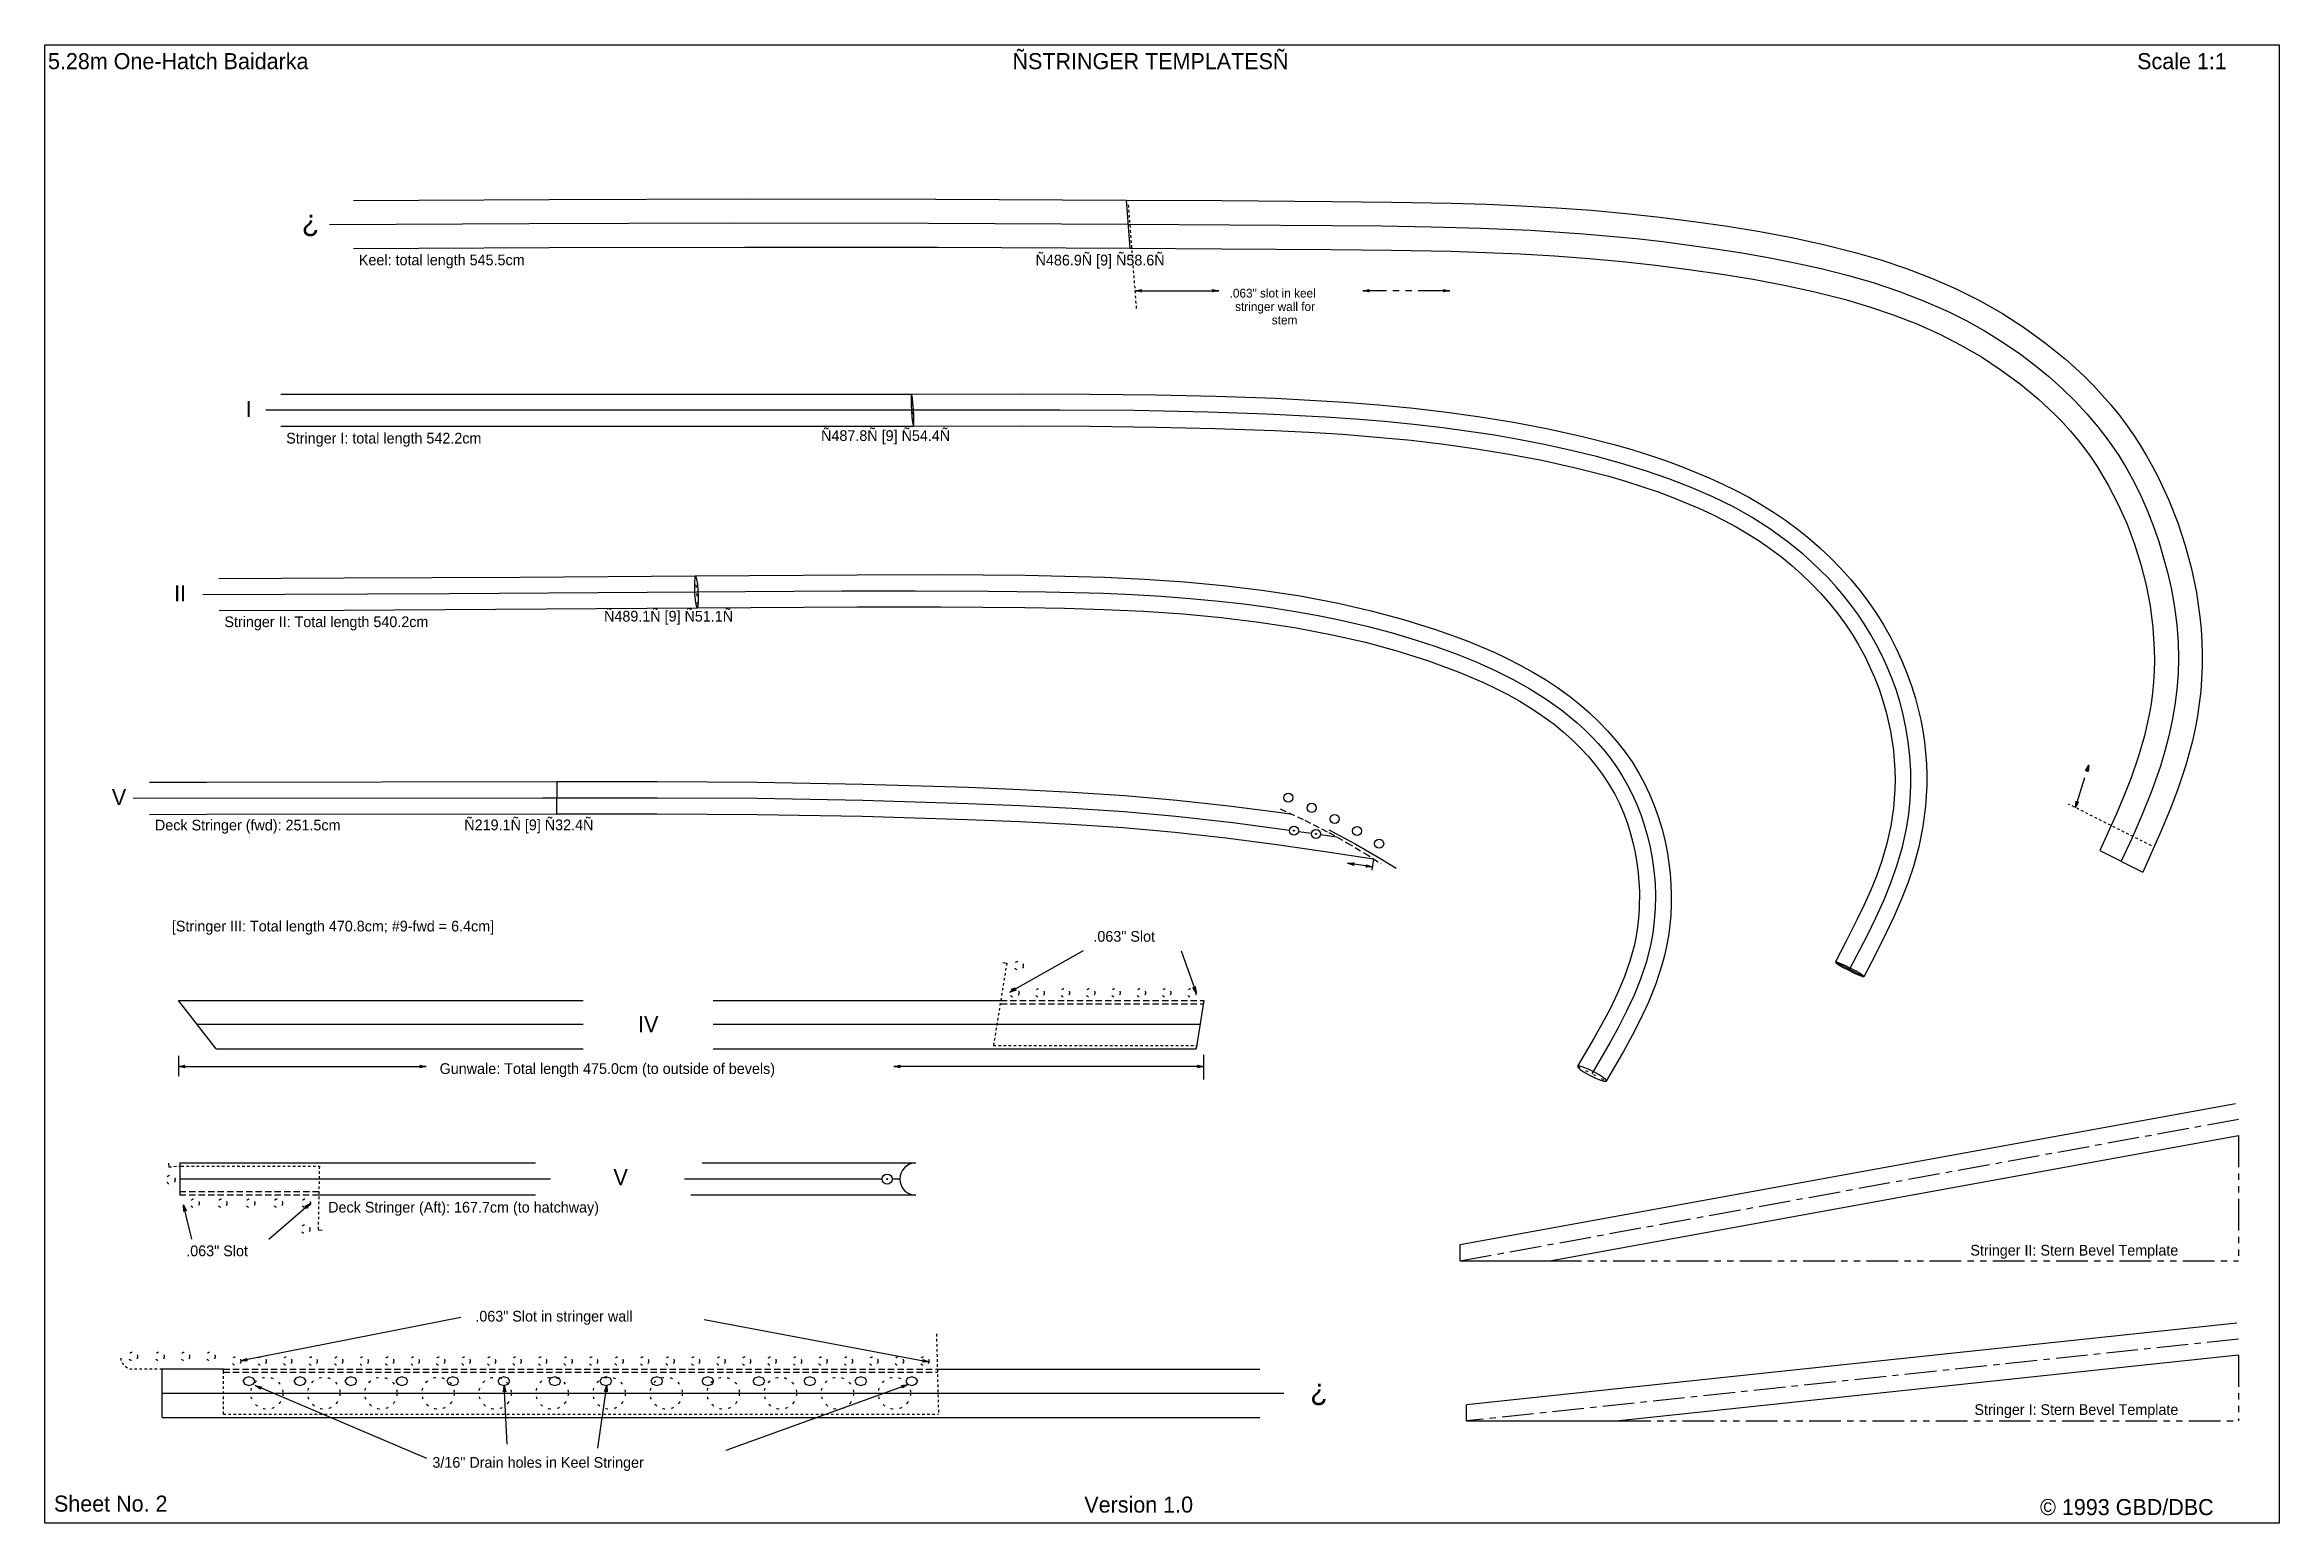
# Model space of a CAD drawing. Extents: x -24.9 to 63.4, y -34.6 to 23.9.
import ezdxf

# ---------------------------------------------------------------- set-up
doc = ezdxf.new("R2010")
doc.units = 0
for name, pattern in [('CENTER', [2, 1.25, -0.25, 0.25, -0.25]), ('DOT', [0.25, 0, -0.25]), ('HIDDEN', [0.375, 0.25, -0.125]), ('PHANTOM', [2.5, 1.25, -0.25, 0.25, -0.25, 0.25, -0.25]), ('STITCH', [0.145, 0.0725, -0.0725])]:
    doc.linetypes.add(name, pattern=pattern)
for name, color, linetype in [('COAMING', 7, 'CONTINUOUS'), ('CONSTRUCTION', 7, 'CONTINUOUS'), ('FOREDECK', 7, 'CONTINUOUS'), ('FORMAT', 7, 'CONTINUOUS'), ('MISC_', 7, 'CONTINUOUS'), ('STATION_1', 7, 'CONTINUOUS'), ('STERN', 7, 'CONTINUOUS'), ('STRINGERS', 7, 'CONTINUOUS'), ('TEXT', 7, 'CONTINUOUS')]:
    doc.layers.add(name, color=color, linetype=linetype)
doc.styles.get("Standard").update_dxf_attribs({"font": 'txt', "height": 0.2})

msp = doc.modelspace()

# ---------------------------------------------------------------- texts
at = {"layer": 'FORMAT', "color": 0}
for s, p in [(' 5.28m One-Hatch Baidarka', (-24.9621, 22.8885)), (' Scale 1:1  ', (57.5576, 22.8885)), ('  Sheet No. 2', (-24.9621, -34.1027)), ('Version 1.0', (16.208, -34.1405)), ('© 1993 GBD/DBC  ', (53.9593, -34.2407))]:
    msp.add_text(s, height=0.635, dxfattribs=at).set_placement(p)
at = {"layer": 'STATION_1', "color": 0}
msp.add_text('ÑSTRINGER TEMPLATESÑ', height=0.635, dxfattribs=at).set_placement((13.3709, 22.8885))
at = {"layer": 'TEXT', "color": 0}
for s, height, p in [('¿', 0.846667, (-14.7025, 16.4939)), ('Keel: total length 545.5cm', 0.423333, (-12.446, 15.1407)), ('Ñ486.9Ñ [9] Ñ58.6Ñ  ', 0.423333, (14.2827, 15.1339)), ('I', 0.635, (-16.9196, 9.14512)), ('Stringer I: total length 542.2cm', 0.423333, (-15.3164, 8.09871)), ('Ñ487.8Ñ [9] Ñ54.4Ñ ', 0.423333, (5.81073, 8.19928)), ('II', 0.635, (-19.7416, 1.86011)), ('Stringer II: Total length 540.2cm', 0.423333, (-17.7576, 0.844299)), ('Ñ489.1Ñ [9] Ñ51.1Ñ   ', 0.423333, (-2.76244, 1.064)), ('V', 0.635, (-22.2035, -6.18975)), ('Deck Stringer (fwd): 251.5cm', 0.423333, (-20.5019, -7.18835)), ('Ñ219.1Ñ [9] Ñ32.4Ñ   ', 0.423333, (-8.28173, -7.17982)), ('[Stringer III: Total length 470.8cm; #9-fwd = 6.4cm]', 0.423333, (-19.831, -11.1802)), ('.063" Slot ', 0.423333, (16.5662, -11.586)), ('IV', 0.635, (-1.41751, -15.1601, 0.000191)), ('Gunwale: Total length 475.0cm (to outside of bevels)', 0.423333, (-9.25646, -16.8099, 0.000191)), ('V', 0.635, (-2.38977, -21.2057, -0.000307)), ('Deck Stringer (Aft): 167.7cm (to hatchway)', 0.423333, (-13.6584, -22.2861, 0.000013)), ('.063" Slot ', 0.423333, (-19.2649, -24.0102)), ('Stringer II: Stern Bevel Template', 0.423333, (51.205, -23.986)), ('.063" Slot in stringer wall', 0.423333, (-7.84612, -26.5919)), ('¿', 0.846667, (25.1291, -29.6914)), ('Stringer I: Stern Bevel Template', 0.423333, (51.3663, -30.2819)), ('3/16" Drain holes in Keel Stringer', 0.423333, (-9.54264, -32.368))]:
    msp.add_text(s, height=height, dxfattribs=at).set_placement(p)
at = {"layer": 'TEXT', "color": 3}
for s, p in [('.063" slot in keel ', (21.9479, 13.8653)), ('stringer wall for ', (22.1634, 13.3349)), ('stem', (23.6139, 12.8044))]:
    msp.add_text(s, height=0.348101, dxfattribs=at).set_placement(p)

# ---------------------------------------------------------------- linework, layer by layer
at = {"layer": 'COAMING', "color": 0, "linetype": 'CONTINUOUS'}
msp.add_line((-4.62916, -5.26024), (-4.6347, -6.53023), dxfattribs=at)
at = {"layer": 'CONSTRUCTION', "color": 0, "linetype": 'PHANTOM'}
for p, q in [((61.7984, -19.2409), (61.7984, -24.1935)), ((34.5982, -24.1935), (61.7984, -24.1935)), ((61.7984, -27.9237), (61.7984, -30.5148)), ((37.3369, -30.5148), (61.7984, -30.5148))]:
    msp.add_line(p, q, dxfattribs=at)
at = {"layer": 'FOREDECK', "color": 0, "linetype": 'STITCH'}
for p, q in [((13.1445, -12.4269, -0.000036), (12.6189, -15.689, -0.000036)), ((12.6189, -15.689, -0.000036), (20.6417, -15.689, -0.000141))]:
    msp.add_line(p, q, dxfattribs=at)
at = {"layer": 'FOREDECK', "color": 0, "linetype": 'CONTINUOUS'}
for p, q in [((12.9882, -12.4017, -0.000036), (13.1445, -12.4269, -0.000036)), ((20.9286, -13.9085, -0.000081), (20.6216, -15.8135, -0.000205)), ((20.6434, -15.6785, -0.000161), (20.6236, -15.8014, -0.000143))]:
    msp.add_line(p, q, dxfattribs=at)
at = {"layer": 'FOREDECK', "color": 0, "linetype": 'DOT'}
for centre in [(13.6186, -12.5312, -0.001648), (13.4452, -13.6072, -0.000044), (14.4452, -13.6072, -0.000057), (15.4452, -13.6072, -0.00007), (16.4452, -13.6072, -0.000083), (17.4452, -13.6072, -0.000096), (18.4452, -13.6072, -0.00011), (19.4452, -13.6072, -0.000123), (20.4452, -13.6072, -0.000136)]:
    msp.add_circle(centre, 0.178595, dxfattribs=at)
at = {"layer": 'FORMAT', "color": 0, "linetype": 'CONTINUOUS'}
for p, q in [((-24.8563, -34.5638), (-24.8563, 23.8562)), ((-24.8563, 23.8562), (63.4087, 23.8562)), ((63.4087, 23.8562), (63.4087, -34.5638)), ((63.4087, -34.5638), (-24.8563, -34.5638))]:
    msp.add_line(p, q, dxfattribs=at)
at = {"layer": 'MISC_', "color": 0, "linetype": 'CONTINUOUS'}
msp.add_polyline3d([(25.8642, -7.16093, 0), (25.9169, -7.18751, 0), (26.9086, -7.7164, 0), (27.8794, -8.28303, 0), (28.5283, -8.68275, 0)], dxfattribs=at)
for centre in [(24.2653, -5.89618, 0), (25.1892, -6.2953, 0), (26.0954, -6.73277, 0), (26.9824, -7.2082, 0), (27.854, -7.71142, 0)]:
    msp.add_circle(centre, 0.178595, dxfattribs=at)
at = {"layer": 'STERN', "color": 0, "linetype": 'CONTINUOUS'}
for p, q in [((-19.9666, -20.3366, 0.000015), (-19.9532, -20.4948, 0.000012)), ((-13.8961, -22.9898, 0.000014), (-14.0553, -22.9868, 0.000013)), ((-20.2148, -30.3768), (-20.2148, -28.4718)), ((-17.7977, -28.4718), (-20.2148, -28.4718)), ((10.4024, -28.4718), (23.1358, -28.4718))]:
    msp.add_line(p, q, dxfattribs=at)
at = {"layer": 'STERN', "color": 0, "linetype": 'STITCH'}
for p, q in [((-19.4545, -20.4524, 0.000012), (-19.9532, -20.4948, 0.000012)), ((-14.0068, -20.4524, 0.000013), (-14.0553, -22.9868, 0.000013)), ((10.3682, -27.0804), (10.4462, -30.2524)), ((-20.2148, -28.4718), (-21.3638, -28.4718)), ((-17.7977, -30.2524), (-17.7977, -28.4718)), ((-17.7977, -30.2524), (10.4462, -30.2524))]:
    msp.add_line(p, q, dxfattribs=at)
at = {"layer": 'STERN', "color": 5, "linetype": 'HIDDEN'}
for p, q in [((-17.7977, -28.4718), (10.4024, -28.4718)), ((-17.7977, -28.5963), (10.4024, -28.5963))]:
    msp.add_line(p, q, dxfattribs=at)
at = {"layer": 'STERN', "color": 0, "linetype": 'DOT'}
for centre, radius in [((-19.8852, -20.9881, 0.000015), 0.178595), ((-18.9349, -21.9154), 0.178595), ((-17.8349, -21.9154, -0.000025), 0.178595), ((-16.7349, -21.9154, -0.00005), 0.178595), ((-15.6349, -21.9154, -0.000075), 0.178595), ((-14.5349, -21.9154, -0.0001), 0.178595), ((-14.5546, -22.9407, 0.000013), 0.178595), ((-21.3638, -27.9718, 0.000001), 0.178595), ((-20.3148, -27.9718, 0.000001), 0.178595), ((-19.3079, -27.9718, 0.000001), 0.178595), ((-18.3011, -27.9718, 0.000001), 0.178595), ((-17.2898, -28.1543, 0.000001), 0.178595), ((-16.283, -28.1543, 0.000001), 0.178595), ((-15.2762, -28.1543, 0.000001), 0.178595), ((-14.2693, -28.1543, 0.000001), 0.178595), ((-13.2625, -28.1543, 0.000001), 0.178595), ((-12.2557, -28.1543, 0.000001), 0.178595), ((-11.2489, -28.1543, 0.000001), 0.178595), ((-10.242, -28.1543, 0.000001), 0.178595), ((-9.23521, -28.1543, 0.000001), 0.178595), ((-8.22838, -28.1543, 0.000001), 0.178595), ((-7.22156, -28.1543, 0.000001), 0.178595), ((-6.21473, -28.1543, 0.000001), 0.178595), ((-5.20791, -28.1543, 0.000001), 0.178595), ((-4.20109, -28.1543, 0.000001), 0.178595), ((-3.19426, -28.1543, 0.000001), 0.178595), ((-2.18744, -28.1543, 0.000001), 0.178595), ((-1.18061, -28.1543, 0.000001), 0.178595), ((-0.173787, -28.1543, 0.000001), 0.178595), ((0.833037, -28.1543, 0.000001), 0.178595), ((1.83986, -28.1543, 0.000001), 0.178595), ((2.84669, -28.1543, 0.000001), 0.178595), ((3.85351, -28.1543, 0.000001), 0.178595), ((4.86034, -28.1543, 0.000001), 0.178595), ((5.86716, -28.1543, 0.000001), 0.178595), ((6.87398, -28.1543, 0.000001), 0.178595), ((7.88081, -28.1543, 0.000001), 0.178595), ((8.88763, -28.1543, 0.000001), 0.178595), ((9.89446, -28.1543), 0.178595), ((-16.0807, -29.4243), 0.635), ((-13.8271, -29.4243), 0.635), ((-11.5735, -29.4243), 0.635), ((-9.31993, -29.4243), 0.635), ((-7.06633, -29.4243), 0.635), ((-4.81273, -29.4243), 0.635), ((-2.55913, -29.4243), 0.635), ((-0.305522, -29.4243), 0.635), ((1.94808, -29.4243), 0.635), ((4.20168, -29.4243), 0.635), ((6.45529, -29.4243), 0.635), ((8.70889, -29.4243), 0.635)]:
    msp.add_circle(centre, radius, dxfattribs=at)
at = {"layer": 'STERN', "color": 0, "linetype": 'STITCH', "extrusion": (3.06001e-06, -2.76122e-06, 1)}
msp.add_arc((-21.3638, -27.9718, 0.000013), 0.5, 185.877, 270, dxfattribs=at)
at = {"layer": 'STRINGERS', "color": 0, "linetype": 'CONTINUOUS'}
for p, q in [((17.8642, 17.7165), (18.0088, 15.817)), ((27.2073, 14.1353), (27.4573, 14.1853)), ((27.4073, 14.1353), (27.2073, 14.1353)), ((27.4573, 14.0853), (27.2073, 14.1353)), ((27.2073, 14.1353), (27.2073, 14.1353)), ((27.2073, 14.1353), (27.4073, 14.1353)), ((27.4573, 14.1853), (27.4073, 14.1353)), ((27.4073, 14.1353), (27.4073, 14.1353)), ((27.4073, 14.1353), (27.4573, 14.0853)), ((30.4387, 14.1353), (30.3887, 14.1853)), ((30.3887, 14.1853), (30.6388, 14.1353)), ((30.6388, 14.1353), (30.3887, 14.0853)), ((30.3887, 14.0853), (30.4387, 14.1353)), ((30.4387, 14.1353), (30.4387, 14.1353)), ((30.4387, 14.1353), (30.6388, 14.1353)), ((30.6388, 14.1353), (30.4387, 14.1353)), ((30.6388, 14.1353), (30.6388, 14.1353)), ((55.7574, -4.8273, -0.000245), (55.88, -4.60375)), ((55.8201, -4.79457, -0.000196), (55.7574, -4.8273, -0.000245)), ((55.8201, -4.79457, -0.000196), (55.88, -4.60375)), ((55.88, -4.60375), (55.8201, -4.79457, -0.000196)), ((55.8528, -4.85725, -0.000245), (55.8201, -4.79457, -0.000196)), ((55.8201, -4.79457, -0.000196), (55.8201, -4.79457, -0.000196)), ((55.88, -4.60375), (55.8528, -4.85725, -0.000245)), ((55.88, -4.60375), (55.88, -4.60375)), ((55.3521, -6.28524, -0.001728), (55.3793, -6.03174, -0.001483)), ((55.4747, -6.0617, -0.001483), (55.3521, -6.28524, -0.001728)), ((55.412, -6.09442, -0.001532), (55.3521, -6.28524, -0.001728)), ((55.3521, -6.28524, -0.001728), (55.412, -6.09442, -0.001532)), ((55.3793, -6.03174, -0.001483), (55.412, -6.09442, -0.001532)), ((55.412, -6.09442, -0.001532), (55.4747, -6.0617, -0.001483)), ((55.412, -6.09442, -0.001532), (55.412, -6.09442, -0.001532)), ((55.3521, -6.28524, -0.001728), (55.3521, -6.28524, -0.001728)), ((26.6096, -8.48096), (26.8643, -8.46894)), ((26.8073, -8.51089), (26.6096, -8.48096)), ((26.8493, -8.56781), (26.6096, -8.48096)), ((26.6096, -8.48096), (26.6096, -8.48096)), ((26.6096, -8.48096), (26.8073, -8.51089)), ((27.5796, -8.62779), (26.6096, -8.48096)), ((26.8643, -8.46894), (26.8073, -8.51089)), ((26.8073, -8.51089), (26.8073, -8.51089)), ((26.8073, -8.51089), (26.8493, -8.56781)), ((27.3249, -8.63981), (27.3818, -8.59786)), ((27.5796, -8.62779), (27.3249, -8.63981)), ((27.3818, -8.59786), (27.3399, -8.54094)), ((27.3399, -8.54094), (27.5796, -8.62779)), ((27.3818, -8.59786), (27.3818, -8.59786)), ((27.3818, -8.59786), (27.5796, -8.62779)), ((27.5796, -8.62779), (27.3818, -8.59786)), ((27.6283, -8.30602), (27.5592, -8.76244)), ((27.5796, -8.62779), (27.5796, -8.62779)), ((56.3181, -7.97805), (58.0196, -8.83456)), ((45.8756, -12.3847), (47.0033, -12.9676)), ((-19.567, -13.9085, 0.000386), (-3.58329, -13.9085, 0.000177)), ((-18.0786, -15.8135), (-19.567, -13.9085)), ((1.54632, -13.9085, 0.000109), (12.9058, -13.9085, -0.00004)), ((-18.0786, -15.8135, 0.000367), (-3.58329, -15.8135, 0.000177)), ((1.54632, -15.8135, 0.000109), (20.6216, -15.8135, -0.000141)), ((-19.567, -16.0982), (-19.567, -16.891)), ((-19.567, -16.5179), (-19.317, -16.4679)), ((-19.367, -16.5179), (-19.567, -16.5179)), ((-19.317, -16.5679), (-19.567, -16.5179)), ((-19.567, -16.5179), (-19.567, -16.5179)), ((-19.567, -16.5179), (-19.367, -16.5179)), ((-19.567, -16.5179), (-9.78545, -16.5179)), ((-19.317, -16.4679), (-19.367, -16.5179)), ((-19.367, -16.5179), (-19.367, -16.5179)), ((-19.367, -16.5179), (-19.317, -16.5679)), ((-9.98545, -16.5179), (-10.0354, -16.4679)), ((-10.0354, -16.4679), (-9.78545, -16.5179)), ((-9.78545, -16.5179), (-10.0354, -16.5679)), ((-10.0354, -16.5679), (-9.98545, -16.5179)), ((-9.98545, -16.5179), (-9.98545, -16.5179)), ((-9.98545, -16.5179), (-9.78545, -16.5179)), ((-9.78545, -16.5179), (-9.98545, -16.5179)), ((-9.78545, -16.5179), (-9.78545, -16.5179)), ((8.68114, -16.5179, -0.000145), (8.93114, -16.4679, -0.000145)), ((8.88114, -16.5179, -0.000145), (8.68114, -16.5179, -0.000145)), ((8.93114, -16.5679, -0.000145), (8.68114, -16.5179, -0.000145)), ((8.68114, -16.5179, -0.000145), (8.68114, -16.5179, -0.000145)), ((8.68114, -16.5179, -0.000145), (8.88114, -16.5179, -0.000145)), ((20.9286, -16.5179, -0.000145), (8.68114, -16.5179, -0.000145)), ((8.93114, -16.4679, -0.000145), (8.88114, -16.5179, -0.000145)), ((8.88114, -16.5179, -0.000145), (8.88114, -16.5179, -0.000145)), ((8.88114, -16.5179, -0.000145), (8.93114, -16.5679, -0.000145)), ((20.7286, -16.5179, -0.000145), (20.6786, -16.4679, -0.000145)), ((20.6786, -16.4679, -0.000145), (20.9286, -16.5179, -0.000145)), ((20.9286, -16.5179, -0.000145), (20.6786, -16.5679, -0.000145)), ((20.6786, -16.5679, -0.000145), (20.7286, -16.5179, -0.000145)), ((20.7286, -16.5179, -0.000145), (20.7286, -16.5179, -0.000145)), ((20.7286, -16.5179, -0.000145), (20.9286, -16.5179, -0.000145)), ((20.9286, -16.5179, -0.000145), (20.7286, -16.5179, -0.000145)), ((20.9286, -17.0309, -0.000145), (20.9286, -16.0516, -0.000145)), ((20.9286, -16.5179, -0.000145), (20.9286, -16.5179, -0.000145)), ((31.0534, -23.5481), (61.6846, -17.9707)), ((34.5982, -24.1935), (61.7984, -19.2409)), ((-5.47626, -20.3279, -0.000307), (-19.5367, -20.3279, 0.000014)), ((-4.87561, -20.9629, -0.00032), (-19.5367, -20.9629, 0.000014)), ((8.22232, -20.9629, -0.000307), (0.41275, -20.9629, -0.000307)), ((9.55576, -20.3279, -0.000307), (1.11224, -20.3279, -0.000307)), ((8.92076, -20.9629, -0.000307), (8.6192, -20.9629, -0.000307)), ((-5.47626, -21.5979, -0.000307), (-14.0287, -21.5979, -0.000112)), ((9.55576, -21.5979, -0.000307), (0.665758, -21.5979, -0.000307)), ((31.0534, -24.1935), (31.0534, -23.5481)), ((31.0534, -24.1935), (34.5982, -24.1935)), ((61.7315, -26.6537), (31.3085, -29.8762)), ((61.7984, -27.9237), (37.3369, -30.5148)), ((-20.2148, -29.4243), (24.0883, -29.4243)), ((31.3085, -30.5148), (31.3085, -29.8762)), ((-20.2148, -30.3768), (23.1358, -30.3768)), ((31.3085, -30.5148), (37.3369, -30.5148))]:
    msp.add_line(p, q, dxfattribs=at)
at = {"layer": 'STRINGERS', "color": 0, "linetype": 'STITCH'}
for p, q in [((18.2722, 13.4371), (17.9514, 17.592)), ((58.3545, -7.79259, -0.001728), (55.087, -6.15216, -0.001728))]:
    msp.add_line(p, q, dxfattribs=at)
at = {"layer": 'STRINGERS', "color": 0, "linetype": 'PHANTOM'}
for p, q in [((30.6388, 14.1353), (27.2073, 14.1353)), ((55.3521, -6.28524, -0.001728), (55.88, -4.60375))]:
    msp.add_line(p, q, dxfattribs=at)
at = {"layer": 'STRINGERS', "color": 6, "linetype": 'DOT'}
for p, q in [((9.37765, 10.0541), (9.46407, 8.78888)), ((0.843406, 2.86438), (0.933903, 1.60515)), ((35.6929, -16.5055), (36.8174, -17.0925))]:
    msp.add_line(p, q, dxfattribs=at)
at = {"layer": 'STRINGERS', "color": 5, "linetype": 'HIDDEN'}
for p, q in [((12.9058, -13.9085, -0.00004), (20.9286, -13.9085, -0.000145)), ((12.9058, -14.0329, -0.00004), (20.9286, -14.0329, -0.000145)), ((-14.0263, -21.4735, -0.000112), (-19.5367, -21.4735, 0.000014)), ((-14.0287, -21.5979, -0.000112), (-19.5367, -21.5979, 0.000014))]:
    msp.add_line(p, q, dxfattribs=at)
at = {"layer": 'STRINGERS', "color": 3, "linetype": 'CENTER'}
for p, q in [((31.0534, -24.1935), (61.7984, -18.5955)), ((61.7984, -27.2852), (31.3085, -30.5148))]:
    msp.add_line(p, q, dxfattribs=at)
at = {"layer": 'STRINGERS', "color": 0, "linetype": 'CONTINUOUS'}
for points in [[(-12.6577, 17.7062, 0), (-4.92992, 17.7452, 0), (2.79788, 17.7643, 0), (10.331, 17.7506, 0), (17.8642, 17.7165, 0), (21.6255, 17.6955, 0), (25.9725, 17.6628, 0), (28.3383, 17.6405, 0), (30.7039, 17.5977, 0), (32.0906, 17.555, 0), (33.4768, 17.4955, 0), (34.8618, 17.4163, 0), (36.2453, 17.3148, 0), (37.5918, 17.1921, 0), (38.936, 17.0457, 0), (40.2775, 16.8756, 0), (41.6162, 16.6818, 0), (42.8849, 16.4746, 0), (44.1484, 16.2388, 0), (45.4044, 15.9669, 0), (46.6506, 15.6518, 0), (47.6714, 15.3533, 0), (48.6802, 15.0161, 0), (49.6731, 14.6359, 0), (50.6464, 14.2088, 0), (51.5701, 13.7452, 0), (52.4687, 13.2336, 0), (53.3391, 12.6745, 0), (54.1783, 12.0683, 0), (54.9664, 11.4291, 0), (55.3461, 11.0926, 0), (55.7152, 10.7447, 0), (56.0729, 10.3855, 0), (56.4183, 10.0149, 0), (56.7507, 9.63285, 0), (57.0692, 9.2393, 0), (57.3639, 8.84733, 0), (57.6448, 8.44522, 0), (57.9122, 8.03367, 0), (58.1659, 7.61334, 0), (58.4061, 7.18491, 0), (58.6329, 6.74907, 0), (59.0463, 5.85783, 0), (59.3965, 4.9713, 0), (59.6953, 4.06677, 0), (59.9413, 3.14653, 0), (60.1332, 2.2129, 0), (60.2101, 1.72983, 0), (60.2721, 1.24445, 0), (60.3186, 0.757327, 0), (60.3492, 0.269071, 0), (60.3635, -0.219729, 0), (60.361, -0.708481, 0), (60.3413, -1.19659, 0), (60.3039, -1.68347, 0), (60.2474, -2.17778, 0), (60.1731, -2.66983, 0), (60.0819, -3.15929, 0), (59.9748, -3.64579, 0), (59.7167, -4.60851, 0), (59.4064, -5.55517, 0), (59.091, -6.38828, 0), (58.7487, -7.21002, 0), (58.0196, -8.83456, 0)], [(-13.6102, 16.7461, 0), (-5.72285, 16.7941, 0), (2.16431, 16.8116, 0), (10.0509, 16.8016, 0), (17.9365, 16.7668, 0)], [(17.9365, 16.7668, 0), (17.9365, 16.7668, 0), (25.9654, 16.7103, 0), (27.934, 16.6924, 0), (29.9023, 16.6629, 0), (31.869, 16.6107, 0), (33.8332, 16.5249, 0), (35.9236, 16.3857, 0), (38.0104, 16.1922, 0), (39.0527, 16.074, 0), (40.0943, 15.9408, 0), (41.1354, 15.7923, 0), (42.176, 15.628, 0), (43.2254, 15.445, 0), (44.2717, 15.2407, 0), (45.3118, 15.0107, 0), (46.3431, 14.7504, 0), (47.3627, 14.455, 0), (48.3677, 14.12, 0), (49.3554, 13.7409, 0), (50.3228, 13.3129, 0), (51.0664, 12.94, 0), (51.7933, 12.5344, 0), (52.5014, 12.0961, 0), (53.1881, 11.6254, 0), (53.7554, 11.1983, 0), (54.304, 10.7478, 0), (54.8325, 10.2739, 0), (55.3395, 9.77672, 0), (55.8102, 9.27119, 0), (56.2564, 8.74399, 0), (56.6754, 8.19539, 0), (57.0647, 7.62568, 0), (57.3897, 7.09178, 0), (57.6889, 6.54243, 0), (57.963, 5.97929, 0), (58.213, 5.40401, 0), (58.4396, 4.81825, 0), (58.6438, 4.22366, 0), (58.8263, 3.62191, 0), (58.9881, 3.01465, 0), (59.1454, 2.32633, 0), (59.2729, 1.63357, 0), (59.366, 0.936819, 0), (59.4203, 0.236518, 0), (59.4329, -0.381255, 0), (59.4136, -1.00001, 0), (59.3639, -1.61833, 0), (59.2853, -2.23481, 0), (59.1794, -2.84802, 0), (59.0477, -3.45655, 0), (58.8919, -4.05898, 0), (58.7136, -4.65391, 0), (58.377, -5.61308, 0), (57.9979, -6.55419, 0), (57.5905, -7.48326, 0), (57.1688, -8.40631, 0)], [(-12.6577, 15.8012, 0), (-4.92814, 15.8378, 0), (2.80146, 15.8593, 0), (10.4052, 15.8532, 0), (18.0088, 15.817, 0), (21.6202, 15.7905, 0), (25.9582, 15.7578, 0), (28.3246, 15.7359, 0), (30.6908, 15.6928, 0), (32.0564, 15.6505, 0), (33.4215, 15.5915, 0), (34.7855, 15.513, 0), (36.1478, 15.4123, 0), (37.4627, 15.2915, 0), (38.7753, 15.1474, 0), (40.0853, 14.9802, 0), (41.3925, 14.79, 0), (42.6213, 14.5885, 0), (43.8449, 14.3591, 0), (45.0611, 14.0941, 0), (46.2675, 13.7857, 0), (47.2206, 13.5035, 0), (48.1622, 13.1844, 0), (49.0882, 12.8242, 0), (49.9949, 12.4186, 0), (50.83, 11.9906, 0), (51.6416, 11.5185, 0), (52.4268, 11.0028, 0), (53.183, 10.4439, 0), (53.8798, 9.86565, 0), (54.5406, 9.24709, 0), (54.8555, 8.92251, 0), (55.1588, 8.58762, 0), (55.4499, 8.24236, 0), (55.7279, 7.88664, 0), (55.9779, 7.54096, 0), (56.2157, 7.18652, 0), (56.6549, 6.45392, 0), (57.0469, 5.69399, 0), (57.3928, 4.91188, 0), (57.6891, 4.12481, 0), (57.9406, 3.323, 0), (58.1459, 2.5082, 0), (58.3037, 1.68217, 0), (58.4141, 0.827157, 0), (58.4694, -0.03323, 0), (58.4753, -0.464015, 0), (58.4661, -0.894436, 0), (58.4412, -1.32392, 0), (58.4002, -1.75191, 0), (58.3424, -2.18096, 0), (58.2689, -2.60769, 0), (58.0787, -3.45334, 0), (57.8379, -4.28715, 0), (57.5549, -5.10739, 0), (57.2699, -5.83597, 0), (56.9642, -6.55519, 0), (56.3181, -7.97805, 0)], [(-15.5278, 10.053, 0), (-5.9058, 10.0505, 0), (1.73594, 10.0468, 0), (9.37765, 10.0541, 0), (13.8205, 10.0608, 0), (16.4288, 10.0498, 0), (19.0369, 10.0189, 0), (21.3967, 9.96762, 0), (23.7557, 9.88382, 0), (25.1202, 9.81582, 0), (26.4837, 9.72986, 0), (27.8455, 9.62266, 0), (29.2052, 9.49099, 0), (30.5266, 9.33623, 0), (31.8444, 9.15282, 0), (33.1577, 8.93844, 0), (34.4656, 8.69076, 0), (35.8359, 8.39027, 0), (37.1946, 8.0418, 0), (37.8683, 7.84692, 0), (38.5374, 7.63688, 0), (39.2015, 7.41062, 0), (39.8599, 7.16708, 0), (40.9156, 6.73133, 0), (41.4347, 6.49322, 0), (41.9466, 6.2405, 0), (42.4504, 5.97233, 0), (42.9449, 5.6879, 0), (43.4291, 5.38636, 0), (43.9021, 5.06688, 0), (44.37, 4.72325, 0), (44.8241, 4.36072, 0), (45.2633, 3.97978, 0), (45.6865, 3.58091, 0), (46.0925, 3.1646, 0), (46.4803, 2.73134, 0), (46.8488, 2.2816, 0), (47.1968, 1.81588, 0), (47.4949, 1.37847, 0), (47.7747, 0.929008, 0), (48.0354, 0.468281, 0), (48.2765, -0.002917, 0), (48.4974, -0.483796, 0), (48.6977, -0.973563, 0), (48.8766, -1.47143, 0), (49.0336, -1.9766, 0), (49.1463, -2.39835, 0), (49.2434, -2.82393, 0), (49.3247, -3.25275, 0), (49.39, -3.6842, 0), (49.4389, -4.11767, 0), (49.4712, -4.55257, 0), (49.4867, -4.98829, 0), (49.4851, -5.42423, 0), (49.4364, -6.23317, 0), (49.3304, -7.03686, 0), (49.1698, -7.83137, 0), (48.9572, -8.61278, 0), (48.7333, -9.27826, 0), (48.4782, -9.93233, 0), (48.1981, -10.5764, 0), (47.8989, -11.2119, 0), (47.4575, -12.0932, 0), (47.0033, -12.9676, 0)], [(9.38157, 9.38462, 0), (9.4011, 9.14534, 0), (9.42363, 8.9481, 0), (9.44574, 8.82293, 0), (9.46407, 8.78888, 0), (9.47581, 8.85115, 0), (9.47919, 9.00024, 0), (9.47369, 9.21346, 0), (9.46014, 9.45836, 0), (9.44062, 9.69764, 0), (9.41808, 9.89488, 0), (9.39597, 10.02, 0), (9.37765, 10.0541, 0), (9.3659, 9.99183, 0), (9.36253, 9.84274, 0), (9.36803, 9.62952, 0), (9.38157, 9.38462, 0)], [(9.42085, 9.42156, 0), (-3.34773, 9.4144, 0), (-16.1157, 9.41976, 0)], [(46.4383, -12.6806, 0), (47.1371, -11.3242, 0), (47.4695, -10.6413, 0), (47.7815, -9.95299, 0), (48.0661, -9.25731, 0), (48.3167, -8.55244, 0), (48.5264, -7.83656, 0), (48.6883, -7.10782, 0), (48.7756, -6.54636, 0), (48.832, -5.97856, 0), (48.8578, -5.40651, 0), (48.8533, -4.83231, 0), (48.8189, -4.25804, 0), (48.7551, -3.6858, 0), (48.6621, -3.11769, 0), (48.5403, -2.5558, 0), (48.4154, -2.08771, 0), (48.2707, -1.62613, 0), (48.1067, -1.17166, 0), (47.924, -0.724895, 0), (47.7228, -0.286419, 0), (47.5038, 0.143175, 0), (47.2674, 0.563293, 0), (47.0142, 0.973344, 0), (46.7581, 1.35351, 0), (46.4877, 1.72377, 0), (46.2038, 2.08386, 0), (45.9069, 2.43351, 0), (45.5977, 2.77247, 0), (45.2768, 3.10046, 0), (44.9449, 3.41722, 0), (44.6025, 3.72248, 0), (43.9601, 4.2438, 0), (43.2889, 4.72679, 0), (42.5921, 5.17143, 0), (41.8728, 5.57769, 0), (41.034, 5.99291, 0), (40.1748, 6.36479, 0), (39.2995, 6.69938, 0), (38.4124, 7.00269, 0), (37.429, 7.30587, 0), (36.4377, 7.5803, 0), (35.4392, 7.82764, 0), (34.4347, 8.04957, 0), (33.4249, 8.24778, 0), (32.4109, 8.42394, 0), (31.3935, 8.57972, 0), (30.3738, 8.7168, 0), (29.2173, 8.85145, 0), (28.0591, 8.96615, 0), (26.8996, 9.06277, 0), (25.7388, 9.14317, 0), (23.4148, 9.26282, 0), (21.0888, 9.34003, 0), (18.172, 9.39679, 0), (15.2551, 9.42173, 0), (9.42144, 9.42156, 0), (9.42085, 9.42156, 0)], [(-15.528, 8.78152, 0), (-5.9058, 8.78045, 0), (9.46407, 8.78888, 0), (13.8215, 8.79078, 0), (16.4242, 8.77926, 0), (19.0267, 8.7489, 0), (21.3734, 8.69795, 0), (23.7193, 8.61434, 0), (25.07, 8.5469, 0), (26.4198, 8.46164, 0), (27.7679, 8.35522, 0), (29.1138, 8.22428, 0), (30.4101, 8.07164, 0), (31.7028, 7.89077, 0), (32.9912, 7.67941, 0), (34.2741, 7.43527, 0), (35.6055, 7.14209, 0), (36.9256, 6.80192, 0), (37.58, 6.61145, 0), (38.2298, 6.40591, 0), (38.8745, 6.1842, 0), (39.5136, 5.94521, 0), (40.5076, 5.5301, 0), (40.9961, 5.30325, 0), (41.4777, 5.06239, 0), (41.9512, 4.80667, 0), (42.4157, 4.53522, 0), (42.87, 4.24719, 0), (43.3131, 3.94171, 0), (43.7395, 3.62169, 0), (44.1529, 3.2842, 0), (44.5522, 2.9297, 0), (44.9362, 2.55864, 0), (45.304, 2.17146, 0), (45.6545, 1.76862, 0), (45.9865, 1.35056, 0), (46.2989, 0.917731, 0), (46.56, 0.520148, 0), (46.8042, 0.111937, 0), (47.031, -0.30617, 0), (47.2399, -0.733442, 0), (47.4303, -1.16914, 0), (47.6017, -1.61255, 0), (47.7536, -2.06292, 0), (47.8856, -2.51952, 0), (48.0559, -3.27269, 0), (48.1703, -4.03612, 0), (48.227, -4.80552, 0), (48.2332, -5.19112, 0), (48.2243, -5.57662, 0), (48.1675, -6.29263, 0), (48.0604, -7.0031, 0), (47.9058, -7.70473, 0), (47.7062, -8.39423, 0), (47.4955, -8.99103, 0), (47.2579, -9.5775, 0), (46.9993, -10.1553, 0), (46.7255, -10.7262, 0), (46.3055, -11.5583, 0), (45.8756, -12.3847, 0)], [(-17.9751, 2.76867, 0), (-13.0292, 2.79005, 0), (-6.09286, 2.8214, 0), (0.843406, 2.86438, 0), (7.22919, 2.91092, 0), (10.5477, 2.91729, 0), (13.8663, 2.89176, 0), (15.4417, 2.86257, 0), (17.0165, 2.81501, 0), (18.5902, 2.74179, 0), (20.1623, 2.63563, 0), (21.6903, 2.49398, 0), (23.2137, 2.30913, 0), (24.7302, 2.076, 0), (26.2374, 1.7895, 0), (27.5323, 1.49425, 0), (28.8153, 1.15032, 0), (30.0831, 0.752808, 0), (30.7103, 0.532434, 0), (31.3326, 0.296832, 0), (32.3925, -0.148856, 0), (32.9131, -0.392832, 0), (33.4255, -0.652724, 0), (33.9284, -0.929902, 0), (34.4205, -1.22574, 0), (34.9002, -1.5416, 0), (35.3663, -1.87886, 0), (35.7701, -2.19933, 0), (36.1602, -2.5376, 0), (36.5346, -2.89332, 0), (36.8917, -3.2661, 0), (37.2297, -3.65557, 0), (37.5467, -4.06134, 0), (37.8409, -4.48305, 0), (38.1107, -4.92031, 0), (38.3354, -5.33477, 0), (38.5381, -5.76074, 0), (38.7189, -6.19694, 0), (38.878, -6.64209, 0), (39.0155, -7.09492, 0), (39.1315, -7.55415, 0), (39.2262, -8.01849, 0), (39.2996, -8.48669, 0), (39.3463, -8.89599, 0), (39.3768, -9.30651, 0), (39.3908, -9.71752, 0), (39.3881, -10.1283, 0), (39.3684, -10.5381, 0), (39.3314, -10.9462, 0), (39.2768, -11.352, 0), (39.2045, -11.7545, 0), (39.1195, -12.1327, 0), (39.0193, -12.5073, 0), (38.7781, -13.2453, 0), (38.4899, -13.9678, 0), (38.1637, -14.6738, 0), (37.8474, -15.2905, 0), (37.5137, -15.8969, 0), (36.8174, -17.0925, 0)], [(0.81597, 2.16086, 0), (0.838819, 1.92554, 0), (0.869255, 1.7373, 0), (0.902644, 1.6248, 0), (0.933903, 1.60515, 0), (0.958274, 1.68136, 0), (0.972046, 1.84182, 0), (0.973122, 2.0621, 0), (0.961339, 2.30867, 0), (0.938491, 2.54399, 0), (0.908055, 2.73223, 0), (0.874666, 2.84474, 0), (0.843406, 2.86438, 0), (0.819035, 2.78817, 0), (0.805264, 2.62771, 0), (0.804187, 2.40743, 0), (0.81597, 2.16086, 0)], [(-18.6084, 2.13064, 0), (-8.85956, 2.17519, 0), (0.888651, 2.23482, 0)], [(0.888651, 2.23482, 0), (0.889139, 2.23482, 0), (6.64764, 2.27346, 0), (9.52727, 2.28049, 0), (12.4074, 2.2708, 0), (14.6885, 2.24419, 0), (16.9686, 2.18277, 0), (18.1078, 2.13264, 0), (19.2463, 2.06619, 0), (20.3838, 1.98087, 0), (21.5202, 1.87413, 0), (22.5038, 1.76237, 0), (23.4855, 1.6311, 0), (24.4641, 1.47879, 0), (25.4387, 1.30393, 0), (26.4083, 1.10499, 0), (27.3718, 0.880454, 0), (28.3283, 0.6288, 0), (29.2767, 0.348505, 0), (30.0892, 0.08156, 0), (30.8929, -0.210748, 0), (31.6856, -0.531233, 0), (32.4651, -0.882706, 0), (33.1429, -1.22267, 0), (33.8047, -1.59277, 0), (34.4467, -1.9966, 0), (35.0649, -2.43775, 0), (35.6707, -2.93325, 0), (35.96, -3.19713, 0), (36.2389, -3.47173, 0), (36.5064, -3.75702, 0), (36.7613, -4.05296, 0), (37.0028, -4.35952, 0), (37.2297, -4.67668, 0), (37.4584, -5.03251, 0), (37.6687, -5.39978, 0), (37.8607, -5.7775, 0), (38.0344, -6.16468, 0), (38.1897, -6.56034, 0), (38.3266, -6.96349, 0), (38.4451, -7.37313, 0), (38.5453, -7.78829, 0), (38.639, -8.27906, 0), (38.7073, -8.7742, 0), (38.75, -9.27191, 0), (38.7668, -9.7704, 0), (38.7574, -10.2679, 0), (38.7216, -10.7625, 0), (38.6592, -11.2525, 0), (38.5698, -11.7361, 0), (38.3987, -12.4047, 0), (38.1803, -13.0591, 0), (37.9214, -13.7012, 0), (37.6287, -14.333, 0), (37.309, -14.9567, 0), (36.969, -15.5742, 0), (36.2551, -16.799, 0)], [(-17.9693, 1.49583, 0), (-13.0292, 1.52005, 0), (0.933903, 1.60515, 0), (7.22919, 1.64092, 0), (10.5459, 1.64625, 0), (13.8627, 1.62176, 0), (15.426, 1.59304, 0), (16.9887, 1.54579, 0), (18.5505, 1.47276, 0), (20.1106, 1.36668, 0), (21.6076, 1.22706, 0), (23.1001, 1.04491, 0), (24.5856, 0.814908, 0), (26.0616, 0.531733, 0), (27.3102, 0.244106, 0), (28.5472, -0.090795, 0), (29.7694, -0.477732, 0), (30.3741, -0.692204, 0), (30.9739, -0.92147, 0), (31.9712, -1.34447, 0), (32.4608, -1.57608, 0), (32.9424, -1.82308, 0), (33.4145, -2.08696, 0), (33.8757, -2.36919, 0), (34.3247, -2.67128, 0), (34.7599, -2.99471, 0), (35.1171, -3.28677, 0), (35.4616, -3.59492, 0), (35.7916, -3.91879, 0), (36.1052, -4.25804, 0), (36.4006, -4.61231, 0), (36.676, -4.98125, 0), (36.9296, -5.36451, 0), (37.1595, -5.76174, 0), (37.3423, -6.12476, 0), (37.5054, -6.49732, 0), (37.6492, -6.87828, 0), (37.774, -7.26652, 0), (37.88, -7.66088, 0), (37.9676, -8.06025, 0), (38.0371, -8.46348, 0), (38.0888, -8.86943, 0), (38.1367, -9.58274, 0), (38.1287, -10.2959, 0), (38.103, -10.6509, 0), (38.0625, -11.0039, 0), (38.0068, -11.3544, 0), (37.9357, -11.7018, 0), (37.7578, -12.3552, 0), (37.5317, -12.995, 0), (37.2667, -13.6215, 0), (36.9721, -14.2348, 0), (36.6688, -14.8129, 0), (36.3514, -15.3821, 0), (35.6929, -16.5055, 0)], [(-20.7133, -5.28261, 0), (-18.4673, -5.27864, 0), (-4.62916, -5.26024, 0), (-0.668823, -5.25924, 0), (3.29114, -5.28295, 0), (7.4564, -5.35682, 0), (11.6213, -5.48308, 0), (13.6843, -5.56591, 0), (15.7461, -5.67098, 0), (17.8055, -5.80836, 0), (19.8612, -5.98813, 0), (21.9154, -6.21686, 0), (23.9651, -6.48488, 0), (24.4159, -6.54785, 0)], [(-21.3609, -5.91802, 0), (-5.19664, -5.89611, 0), (-4.63193, -5.89524, 0)], [(-4.63193, -5.89524, 0), (-0.649063, -5.89406, 0), (3.28932, -5.91795, 0), (7.46466, -5.99215, 0), (11.606, -6.1179, 0), (13.6704, -6.20087, 0), (15.7282, -6.30587, 0), (17.779, -6.44289, 0), (19.8223, -6.62194, 0), (22.0681, -6.87507, 0), (24.3078, -7.17388, 0)], [(-20.7135, -6.5526, 0), (-18.4673, -6.54864, 0), (-4.6347, -6.53023, 0)], [(-4.6347, -6.53023, 0), (-0.673407, -6.52916, 0), (3.2875, -6.55294, 0), (7.4393, -6.62684, 0), (11.5908, -6.75272, 0), (13.642, -6.8349, 0), (15.692, -6.93928, 0), (17.7396, -7.07614, 0), (19.7834, -7.25575, 0), (21.8, -7.48156, 0), (23.8122, -7.74563, 0), (25.7211, -8.01987, 0), (27.6283, -8.30602, 0)], [(24.6614, -7.22412, 0), (25.1822, -7.29927, 0)], [(25.5357, -7.35094, 0), (26.1813, -7.44646, 0)], [(45.8756, -12.3847, 0), (45.9034, -12.4209, 0), (46.0129, -12.4961, 0), (46.1873, -12.5986, 0), (46.4001, -12.713, 0), (46.6189, -12.8217, 0), (46.8104, -12.9083, 0), (46.9453, -12.9595, 0), (47.0033, -12.9676, 0), (46.9754, -12.9313, 0), (46.8659, -12.8561, 0), (46.6915, -12.7536, 0), (46.4787, -12.6392, 0), (46.2599, -12.5305, 0), (46.0685, -12.4439, 0), (45.9335, -12.3927, 0), (45.8756, -12.3847, 0)], [(35.6929, -16.5055, 0), (35.7079, -16.5561, 0), (35.8062, -16.6437, 0), (35.9728, -16.755, 0), (36.1825, -16.8729, 0), (36.4032, -16.9796, 0), (36.6013, -17.0588, 0), (36.7468, -17.0985, 0), (36.8174, -17.0925, 0), (36.8024, -17.0419, 0), (36.7041, -16.9543, 0), (36.5375, -16.8431, 0), (36.3278, -16.7251, 0), (36.1071, -16.6184, 0), (35.909, -16.5392, 0), (35.7635, -16.4996, 0), (35.6929, -16.5055, 0)], [(-17.0245, -28.9481, 0), (-16.9548, -29.0671, 0), (-16.7864, -29.1164, 0), (-16.618, -29.0671, 0), (-16.5483, -28.9481, 0), (-16.618, -28.829, 0), (-16.7864, -28.7797, 0), (-16.9548, -28.829, 0), (-17.0245, -28.9481, 0)], [(-15.0109, -28.9481, 0), (-14.9411, -29.0671, 0), (-14.7727, -29.1164, 0), (-14.6044, -29.0671, 0), (-14.5346, -28.9481, 0), (-14.6044, -28.829, 0), (-14.7727, -28.7797, 0), (-14.9411, -28.829, 0), (-15.0109, -28.9481, 0)], [(-12.9972, -28.9481, 0), (-12.9275, -29.0671, 0), (-12.7591, -29.1164, 0), (-12.5907, -29.0671, 0), (-12.521, -28.9481, 0), (-12.5907, -28.829, 0), (-12.7591, -28.7797, 0), (-12.9275, -28.829, 0), (-12.9972, -28.9481, 0)], [(-10.9836, -28.9481, 0), (-10.9138, -29.0671, 0), (-10.7454, -29.1164, 0), (-10.5771, -29.0671, 0), (-10.5073, -28.9481, 0), (-10.5771, -28.829, 0), (-10.7454, -28.7797, 0), (-10.9138, -28.829, 0), (-10.9836, -28.9481, 0)], [(-8.96992, -28.9481, 0), (-8.90018, -29.0671, 0), (-8.7318, -29.1164, 0), (-8.56342, -29.0671, 0), (-8.49367, -28.9481, 0), (-8.56342, -28.829, 0), (-8.7318, -28.7797, 0), (-8.90018, -28.829, 0), (-8.96992, -28.9481, 0)], [(-6.95627, -28.9481, 0), (-6.88653, -29.0671, 0), (-6.71815, -29.1164, 0), (-6.54977, -29.0671, 0), (-6.48002, -28.9481, 0), (-6.54977, -28.829, 0), (-6.71815, -28.7797, 0), (-6.88653, -28.829, 0), (-6.95627, -28.9481, 0)], [(-4.94262, -28.9481, 0), (-4.87288, -29.0671, 0), (-4.7045, -29.1164, 0), (-4.53612, -29.0671, 0), (-4.46637, -28.9481, 0), (-4.53612, -28.829, 0), (-4.7045, -28.7797, 0), (-4.87288, -28.829, 0), (-4.94262, -28.9481, 0)], [(-2.92897, -28.9481, 0), (-2.85923, -29.0671, 0), (-2.69085, -29.1164, 0), (-2.52247, -29.0671, 0), (-2.45272, -28.9481, 0), (-2.52247, -28.829, 0), (-2.69085, -28.7797, 0), (-2.85923, -28.829, 0), (-2.92897, -28.9481, 0)], [(-0.915325, -28.9481, 0), (-0.845579, -29.0671, 0), (-0.6772, -29.1164, 0), (-0.50882, -29.0671, 0), (-0.439075, -28.9481, 0), (-0.50882, -28.829, 0), (-0.6772, -28.7797, 0), (-0.845579, -28.829, 0), (-0.915325, -28.9481, 0)], [(1.09832, -28.9481, 0), (1.16807, -29.0671, 0), (1.33645, -29.1164, 0), (1.50483, -29.0671, 0), (1.57457, -28.9481, 0), (1.50483, -28.829, 0), (1.33645, -28.7797, 0), (1.16807, -28.829, 0), (1.09832, -28.9481, 0)], [(3.11197, -28.9481, 0), (3.18172, -29.0671, 0), (3.3501, -29.1164, 0), (3.51848, -29.0671, 0), (3.58822, -28.9481, 0), (3.51848, -28.829, 0), (3.3501, -28.7797, 0), (3.18172, -28.829, 0), (3.11197, -28.9481, 0)], [(5.12562, -28.9481, 0), (5.19537, -29.0671, 0), (5.36375, -29.1164, 0), (5.53213, -29.0671, 0), (5.60187, -28.9481, 0), (5.53213, -28.829, 0), (5.36375, -28.7797, 0), (5.19537, -28.829, 0), (5.12562, -28.9481, 0)], [(7.13927, -28.9481, 0), (7.20902, -29.0671, 0), (7.3774, -29.1164, 0), (7.54578, -29.0671, 0), (7.61552, -28.9481, 0), (7.54578, -28.829, 0), (7.3774, -28.7797, 0), (7.20902, -28.829, 0), (7.13927, -28.9481, 0)], [(9.15292, -28.9481, -0.000001), (9.22267, -29.0671, -0.000001), (9.39105, -29.1164, -0.000001), (9.55943, -29.0671, -0.000001), (9.62917, -28.9481, -0.000001), (9.55943, -28.829, -0.000001), (9.39105, -28.7797, -0.000001), (9.22267, -28.829, -0.000001), (9.15292, -28.9481, -0.000001)]]:
    msp.add_polyline3d(points, dxfattribs=at)
at = {"layer": 'STRINGERS', "color": 5, "linetype": 'HIDDEN'}
msp.add_polyline3d([(23.9428, -6.3364, 0), (24.9141, -6.7839, 0), (25.8653, -7.27287, 0), (26.5796, -7.67303, 0), (27.2828, -8.09224, 0), (27.606, -8.29213, 0), (27.9281, -8.49371, 0)], dxfattribs=at)
at = {"layer": 'STRINGERS', "color": 0, "linetype": 'CONTINUOUS'}
for centre, radius in [((24.4851, -7.19541), 0.178595), ((25.3589, -7.32515), 0.178595), ((8.42076, -20.9629), 0.198437), ((8.42076, -20.9629), 0.019844)]:
    msp.add_circle(centre, radius, dxfattribs=at)
at = {"layer": 'STRINGERS', "color": 3, "linetype": 'CENTER'}
for centre in [(24.4851, -7.19541), (25.3589, -7.32515)]:
    msp.add_circle(centre, 0.019844, dxfattribs=at)
at = {"layer": 'STRINGERS', "color": 0, "linetype": 'CONTINUOUS'}
msp.add_arc((9.55576, -20.9629, -0.000307), 0.635, 90, 270, dxfattribs=at)
at = {"layer": 'TEXT', "color": 0, "linetype": 'CONTINUOUS'}
for p, q in [((18.2183, 14.1353), (18.4683, 14.1853)), ((18.4183, 14.1353), (18.2183, 14.1353)), ((18.4683, 14.0853), (18.2183, 14.1353)), ((18.2183, 14.1353), (18.2183, 14.1353)), ((18.2183, 14.1353), (18.4183, 14.1353)), ((18.2183, 14.1353), (21.5146, 14.1353)), ((18.4683, 14.1853), (18.4183, 14.1353)), ((18.4183, 14.1353), (18.4183, 14.1353)), ((18.4183, 14.1353), (18.4683, 14.0853)), ((21.3146, 14.1353), (21.2646, 14.1853)), ((21.2646, 14.1853), (21.5146, 14.1353)), ((21.5146, 14.1353), (21.2646, 14.0853)), ((21.2646, 14.0853), (21.3146, 14.1353)), ((21.3146, 14.1353), (21.3146, 14.1353)), ((21.3146, 14.1353), (21.5146, 14.1353)), ((21.5146, 14.1353), (21.3146, 14.1353)), ((21.5146, 14.1353), (21.5146, 14.1353)), ((16.1689, -11.9388), (13.2689, -13.5787, -0.000044)), ((20.0384, -11.9388), (20.6238, -13.6072, -0.000136)), ((13.2689, -13.5787, -0.000044), (13.4619, -13.4122, -0.000041)), ((13.2689, -13.5787, -0.000044), (13.4619, -13.4122, -0.000041)), ((13.443, -13.4803, -0.000041), (13.2689, -13.5787, -0.000044)), ((13.2689, -13.5787, -0.000044), (13.443, -13.4803, -0.000041)), ((13.443, -13.4803, -0.000041), (13.2689, -13.5787, -0.000044)), ((13.2689, -13.5787, -0.000044), (13.443, -13.4803, -0.000041)), ((13.5111, -13.4992, -0.000041), (13.2689, -13.5787, -0.000044)), ((13.5111, -13.4992, -0.000041), (13.2689, -13.5787, -0.000044)), ((13.2689, -13.5787, -0.000044), (13.2689, -13.5787, -0.000044)), ((13.2689, -13.5787, -0.000044), (13.2689, -13.5787, -0.000044)), ((13.4619, -13.4122, -0.000041), (13.443, -13.4803, -0.000041)), ((13.4619, -13.4122, -0.000041), (13.443, -13.4803, -0.000041)), ((13.443, -13.4803, -0.000041), (13.443, -13.4803, -0.000041)), ((13.443, -13.4803, -0.000041), (13.5111, -13.4992, -0.000041)), ((13.443, -13.4803, -0.000041), (13.443, -13.4803, -0.000041)), ((13.443, -13.4803, -0.000041), (13.5111, -13.4992, -0.000041)), ((20.6238, -13.6072, -0.000136), (20.4939, -13.3878, -0.000117)), ((20.4939, -13.3878, -0.000117), (20.5576, -13.4184, -0.00012)), ((20.6238, -13.6072, -0.000136), (20.4939, -13.3878, -0.000117)), ((20.4939, -13.3878, -0.000117), (20.5576, -13.4184, -0.00012)), ((20.5576, -13.4184, -0.00012), (20.5882, -13.3547, -0.000117)), ((20.5576, -13.4184, -0.00012), (20.5882, -13.3547, -0.000117)), ((20.5576, -13.4184, -0.00012), (20.5576, -13.4184, -0.00012)), ((20.5576, -13.4184, -0.00012), (20.6238, -13.6072, -0.000136)), ((20.6238, -13.6072, -0.000136), (20.5576, -13.4184, -0.00012)), ((20.5576, -13.4184, -0.00012), (20.5576, -13.4184, -0.00012)), ((20.5576, -13.4184, -0.00012), (20.6238, -13.6072, -0.000136)), ((20.6238, -13.6072, -0.000136), (20.5576, -13.4184, -0.00012)), ((20.5882, -13.3547, -0.000117), (20.6238, -13.6072, -0.000136)), ((20.5882, -13.3547, -0.000117), (20.6238, -13.6072, -0.000136)), ((20.6238, -13.6072, -0.000136), (20.6238, -13.6072, -0.000136)), ((20.6238, -13.6072, -0.000136), (20.6238, -13.6072, -0.000136)), ((-3.58329, -14.861, 0.000177), (-18.8228, -14.861, 0.000377)), ((20.7751, -14.861, -0.000143), (1.54632, -14.861, 0.000109)), ((-19.5234, -20.3279, 0.000014), (-19.5234, -21.5979, 0.000013)), ((-19.3675, -21.9869), (-19.2616, -22.2188)), ((-19.3217, -22.1816), (-19.3675, -21.9869)), ((-19.3589, -22.2417), (-19.3675, -21.9869)), ((-19.3675, -21.9869), (-19.3675, -21.9869)), ((-19.3675, -21.9869), (-19.3217, -22.1816)), ((-19.3675, -21.9869), (-19.2616, -22.2188)), ((-19.3217, -22.1816), (-19.3675, -21.9869)), ((-19.3589, -22.2417), (-19.3675, -21.9869)), ((-19.3675, -21.9869), (-19.3675, -21.9869)), ((-19.3675, -21.9869), (-19.3217, -22.1816)), ((-19.05, -23.3362), (-19.3675, -21.9869)), ((-16.005, -23.3362), (-14.3563, -21.9189, -0.0001)), ((-14.5785, -22.0439, -0.000089), (-14.3563, -21.9189, -0.0001)), ((-14.5785, -22.0439, -0.000089), (-14.3563, -21.9189, -0.0001)), ((-14.508, -22.0492, -0.000091), (-14.5785, -22.0439, -0.000089)), ((-14.508, -22.0492, -0.000091), (-14.5785, -22.0439, -0.000089)), ((-14.3563, -21.9189, -0.0001), (-14.5133, -22.1198, -0.000089)), ((-14.3563, -21.9189, -0.0001), (-14.5133, -22.1198, -0.000089)), ((-14.5133, -22.1198, -0.000089), (-14.508, -22.0492, -0.000091)), ((-14.5133, -22.1198, -0.000089), (-14.508, -22.0492, -0.000091)), ((-14.508, -22.0492, -0.000091), (-14.3563, -21.9189, -0.0001)), ((-14.3563, -21.9189, -0.0001), (-14.508, -22.0492, -0.000091)), ((-14.508, -22.0492, -0.000091), (-14.3563, -21.9189, -0.0001)), ((-14.3563, -21.9189, -0.0001), (-14.508, -22.0492, -0.000091)), ((-14.508, -22.0492, -0.000091), (-14.508, -22.0492, -0.000091)), ((-14.508, -22.0492, -0.000091), (-14.508, -22.0492, -0.000091)), ((-14.3563, -21.9189, -0.0001), (-14.3563, -21.9189, -0.0001)), ((-14.3563, -21.9189, -0.0001), (-14.3563, -21.9189, -0.0001)), ((-19.3217, -22.1816), (-19.3589, -22.2417)), ((-19.3217, -22.1816), (-19.3589, -22.2417)), ((-19.2616, -22.2188), (-19.3217, -22.1816)), ((-19.3217, -22.1816), (-19.3217, -22.1816)), ((-19.2616, -22.2188), (-19.3217, -22.1816)), ((-19.3217, -22.1816), (-19.3217, -22.1816)), ((-8.41375, -26.4319), (-17.1113, -28.1499, 0.000001)), ((1.19063, -26.5113), (10.07, -28.1874)), ((-17.1113, -28.1499, 0.000001), (-16.8757, -28.0524, 0.000001)), ((-17.1113, -28.1499, 0.000001), (-16.8757, -28.0524, 0.000001)), ((-16.9151, -28.1112, 0.000001), (-17.1113, -28.1499, 0.000001)), ((-17.1113, -28.1499, 0.000001), (-16.9151, -28.1112, 0.000001)), ((-16.9151, -28.1112, 0.000001), (-17.1113, -28.1499, 0.000001)), ((-17.1113, -28.1499, 0.000001), (-16.9151, -28.1112, 0.000001)), ((-16.8563, -28.1505, 0.000001), (-17.1113, -28.1499, 0.000001)), ((-17.1113, -28.1499, 0.000001), (-17.1113, -28.1499, 0.000001)), ((-16.8563, -28.1505, 0.000001), (-17.1113, -28.1499, 0.000001)), ((-17.1113, -28.1499, 0.000001), (-17.1113, -28.1499, 0.000001)), ((-16.8757, -28.0524, 0.000001), (-16.9151, -28.1112, 0.000001)), ((-16.8757, -28.0524, 0.000001), (-16.9151, -28.1112, 0.000001)), ((-16.9151, -28.1112, 0.000001), (-16.9151, -28.1112, 0.000001)), ((-16.9151, -28.1112, 0.000001), (-16.8563, -28.1505, 0.000001)), ((-16.9151, -28.1112, 0.000001), (-16.9151, -28.1112, 0.000001)), ((-16.9151, -28.1112, 0.000001), (-16.8563, -28.1505, 0.000001)), ((9.81502, -28.1902), (9.87342, -28.1503)), ((9.81502, -28.1902), (9.87342, -28.1503)), ((10.07, -28.1874), (9.81502, -28.1902)), ((10.07, -28.1874), (9.81502, -28.1902)), ((9.87342, -28.1503), (9.83357, -28.0919)), ((9.83357, -28.0919), (10.07, -28.1874)), ((9.87342, -28.1503), (9.83357, -28.0919)), ((9.83357, -28.0919), (10.07, -28.1874)), ((9.87342, -28.1503), (9.87342, -28.1503)), ((9.87342, -28.1503), (10.07, -28.1874)), ((10.07, -28.1874), (9.87342, -28.1503)), ((9.87342, -28.1503), (9.87342, -28.1503)), ((9.87342, -28.1503), (10.07, -28.1874)), ((10.07, -28.1874), (9.87342, -28.1503)), ((10.07, -28.1874), (10.07, -28.1874)), ((10.07, -28.1874), (10.07, -28.1874)), ((-17.7977, -28.5963), (-17.7977, -28.4718)), ((-16.5483, -29.1164), (-16.2986, -29.1683)), ((-16.3642, -29.1947), (-16.5483, -29.1164)), ((-16.3378, -29.2603), (-16.5483, -29.1164)), ((-16.5483, -29.1164), (-16.5483, -29.1164)), ((-16.5483, -29.1164), (-16.3642, -29.1947)), ((-16.5483, -29.1164), (-16.2986, -29.1683)), ((-16.3642, -29.1947), (-16.5483, -29.1164)), ((-16.3378, -29.2603), (-16.5483, -29.1164)), ((-16.5483, -29.1164), (-16.5483, -29.1164)), ((-16.5483, -29.1164), (-16.3642, -29.1947)), ((-9.76313, -32.002), (-16.5483, -29.1164)), ((-6.73938, -29.3682), (-6.70168, -29.116)), ((-6.73938, -29.3682), (-6.70168, -29.116)), ((-6.70168, -29.116), (-6.6395, -29.3633)), ((-6.69189, -29.3158), (-6.70168, -29.116)), ((-6.70168, -29.116), (-6.70168, -29.116)), ((-6.70168, -29.116), (-6.69189, -29.3158)), ((-6.70168, -29.116), (-6.6395, -29.3633)), ((-6.69189, -29.3158), (-6.70168, -29.116)), ((-6.70168, -29.116), (-6.70168, -29.116)), ((-6.70168, -29.116), (-6.69189, -29.3158)), ((-6.58812, -31.4325), (-6.70168, -29.116)), ((-3.00335, -31.5912), (-2.65418, -29.1144)), ((-2.73859, -29.355), (-2.65418, -29.1144)), ((-2.73859, -29.355), (-2.65418, -29.1144)), ((-2.6821, -29.3125), (-2.65418, -29.1144)), ((-2.65418, -29.1144), (-2.6821, -29.3125)), ((-2.6821, -29.3125), (-2.65418, -29.1144)), ((-2.65418, -29.1144), (-2.6821, -29.3125)), ((-2.65418, -29.1144), (-2.63957, -29.369)), ((-2.65418, -29.1144), (-2.65418, -29.1144)), ((-2.65418, -29.1144), (-2.63957, -29.369)), ((-2.65418, -29.1144), (-2.65418, -29.1144)), ((2.06375, -31.6706), (9.24206, -29.0794, -0.000001)), ((8.98993, -29.1173, -0.000001), (9.24206, -29.0794, -0.000001)), ((8.98993, -29.1173, -0.000001), (9.24206, -29.0794, -0.000001)), ((9.05394, -29.1473, -0.000001), (8.98993, -29.1173, -0.000001)), ((9.05394, -29.1473, -0.000001), (8.98993, -29.1173, -0.000001)), ((9.24206, -29.0794, -0.000001), (9.02389, -29.2113, -0.000001)), ((9.24206, -29.0794, -0.000001), (9.02389, -29.2113, -0.000001)), ((9.05394, -29.1473, -0.000001), (9.24206, -29.0794, -0.000001)), ((9.24206, -29.0794, -0.000001), (9.05394, -29.1473, -0.000001)), ((9.05394, -29.1473, -0.000001), (9.24206, -29.0794, -0.000001)), ((9.24206, -29.0794, -0.000001), (9.05394, -29.1473, -0.000001)), ((9.24206, -29.0794, -0.000001), (9.24206, -29.0794, -0.000001)), ((9.24206, -29.0794, -0.000001), (9.24206, -29.0794, -0.000001)), ((-16.2986, -29.1683), (-16.3642, -29.1947)), ((-16.2986, -29.1683), (-16.3642, -29.1947)), ((-16.3642, -29.1947), (-16.3642, -29.1947)), ((-16.3642, -29.1947), (-16.3378, -29.2603)), ((-16.3642, -29.1947), (-16.3642, -29.1947)), ((-16.3642, -29.1947), (-16.3378, -29.2603)), ((-6.69189, -29.3158), (-6.73938, -29.3682)), ((-6.69189, -29.3158), (-6.73938, -29.3682)), ((-6.6395, -29.3633), (-6.69189, -29.3158)), ((-6.69189, -29.3158), (-6.69189, -29.3158)), ((-6.6395, -29.3633), (-6.69189, -29.3158)), ((-6.69189, -29.3158), (-6.69189, -29.3158)), ((-2.6821, -29.3125), (-2.73859, -29.355)), ((-2.6821, -29.3125), (-2.73859, -29.355)), ((-2.63957, -29.369), (-2.6821, -29.3125)), ((-2.6821, -29.3125), (-2.6821, -29.3125)), ((-2.63957, -29.369), (-2.6821, -29.3125)), ((-2.6821, -29.3125), (-2.6821, -29.3125)), ((9.02389, -29.2113, -0.000001), (9.05394, -29.1473, -0.000001)), ((9.02389, -29.2113, -0.000001), (9.05394, -29.1473, -0.000001)), ((9.05394, -29.1473, -0.000001), (9.05394, -29.1473, -0.000001)), ((9.05394, -29.1473, -0.000001), (9.05394, -29.1473, -0.000001))]:
    msp.add_line(p, q, dxfattribs=at)
at = {"layer": 'TEXT', "color": 0, "linetype": 'STITCH'}
for p, q in [((17.9951, -15.8135, -0.000106), (17.9951, -15.8135, -0.000106)), ((-19.4545, -20.4524, 0.000012), (-14.0068, -20.4524, 0.000013)), ((7.29932, -30.3768), (7.29932, -30.3768))]:
    msp.add_line(p, q, dxfattribs=at)

msp.set_redraw_order([(e.dxf.handle, doc.entitydb.next_handle()) for e in msp.query("TEXT MTEXT ATTDEF DIMENSION ARC_DIMENSION")])  # texts and dimensions are drawn at this point

doc.saveas('drawing.dxf')
